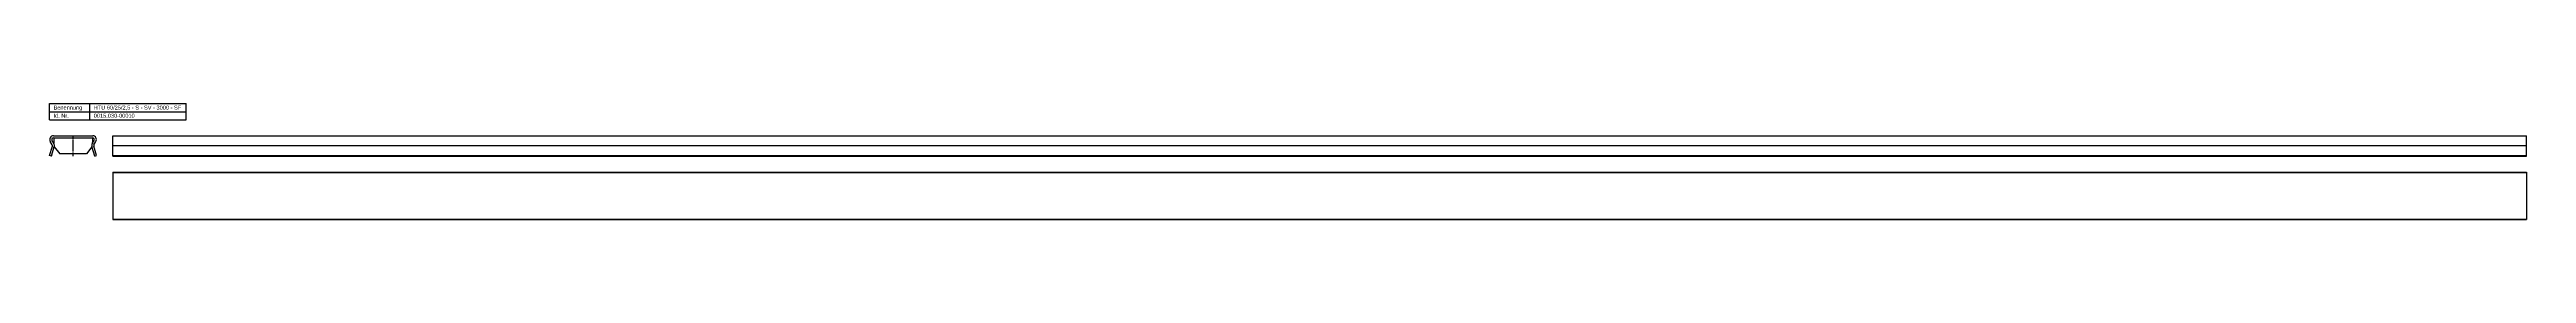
# Model space of a CAD drawing. Header units: millimetres. Extents: x 1092 to 7171, y 2207 to 2566.
# Drawn here: x 1092 to 4171, y 2423 to 2566 of the extents above; entities that cross this region are included whole.
import ezdxf

# ---------------------------------------------------------------- set-up
doc = ezdxf.new("R2010")
doc.units = ezdxf.units.MM
doc.header["$LTSCALE"] = 5
doc.linetypes.add('MITTE2', pattern=[1.125, 0.75, -0.125, 0.125, -0.125])
doc.layers.add('HALFEN', color=2, linetype='CONTINUOUS')
doc.styles.add('ARIAL50', font='arial.ttf', dxfattribs={"height": 5})

msp = doc.modelspace()

# ---------------------------------------------------------------- linework, layer by layer
at = {"layer": 'HALFEN'}
for p, q in [((1092.2, 2566.2), (1262.2, 2566.2)), ((1092.2, 2546.3), (1092.2, 2566.2)), ((1092.2, 2556.2), (1262.2, 2556.2)), ((1142.2, 2546.3), (1142.2, 2566.2)), ((1262.2, 2546.3), (1262.2, 2566.2)), ((1092.2, 2546.3), (1262.2, 2546.3)), ((1097, 2526.2), (1146, 2526.2)), ((1170.8, 2526.2), (4170.7, 2526.2)), ((1170.8, 2501.2), (1170.8, 2526.2)), ((4170.7, 2501.2), (4170.7, 2526.2)), ((1092.2, 2502), (1095.8, 2513.7)), ((1094.6, 2501.2), (1092.2, 2502)), ((1095.6, 2515.3), (1093.1, 2519.4)), ((1094.6, 2501.2), (1098.2, 2512.9)), ((1097.8, 2516.6), (1095.3, 2520.7)), ((1097, 2523.8), (1146, 2523.8)), ((1148.4, 2501.2), (1144.8, 2512.9)), ((1145.2, 2516.6), (1147.7, 2520.7)), ((1150.8, 2502), (1147.2, 2513.7)), ((1147.4, 2515.3), (1149.9, 2519.4)), ((1148.4, 2501.2), (1150.8, 2502)), ((1170.8, 2502), (4170.7, 2502)), ((1170.8, 2501.2), (4170.7, 2501.2)), ((1170.8, 2481.2), (4170.7, 2481.2)), ((1170.8, 2481.2), (1170.8, 2422.7)), ((1170.8, 2481), (4170.7, 2481)), ((4170.7, 2481.2), (4170.7, 2422.7)), ((1170.8, 2423), (4170.7, 2423)), ((1170.8, 2422.7), (4170.7, 2422.7))]:
    msp.add_line(p, q, dxfattribs=at)
at = {"layer": 'HALFEN', "color": 1, "linetype": 'MITTE2'}
msp.add_line((1121.5, 2501.2), (1121.5, 2526.2), dxfattribs=at)
at = {"layer": 'HALFEN', "color": 1}
for p, q in [((1097.5, 2523.8), (1097.5, 2517)), ((1098.1, 2512.5), (1105, 2503.8)), ((1138, 2503.8), (1105, 2503.8)), ((1144.9, 2512.5), (1138, 2503.8)), ((1145.5, 2523.8), (1145.5, 2517)), ((1171.8, 2514.2), (4170.7, 2514.2))]:
    msp.add_line(p, q, dxfattribs=at)
at = {"layer": 'HALFEN'}
for centre, radius, start, end in [((1097, 2521.8), 4.5, 90, 210.7635), ((1146, 2521.8), 4.5, 329.2365, 90), ((1097, 2521.8), 2, 90, 210.7635), ((1093.9, 2514.2), 2, 340.8183, 30.7635), ((1093.9, 2514.2), 4.5, 343.0489, 30.7635), ((1149.1, 2514.2), 4.5, 149.2365, 196.9511), ((1146, 2521.8), 2, 329.2365, 90), ((1149.1, 2514.2), 2, 149.2365, 199.1817)]:
    msp.add_arc(centre, radius, start, end, dxfattribs=at)

# ---------------------------------------------------------------- texts
at = {"layer": 'HALFEN', "style": 'ARIAL50'}
for s, p in [('Benennung', (1097.2, 2558.8)), ('HTU 60/25/2,5 - S - SV - 3000 - SF', (1147.2, 2558.8)), ('Id. Nr.', (1097.2, 2548.8)), ('0015.030-00010', (1147.2, 2548.8))]:
    msp.add_text(s, height=5, dxfattribs=at).set_placement(p)

doc.saveas('drawing.dxf')
